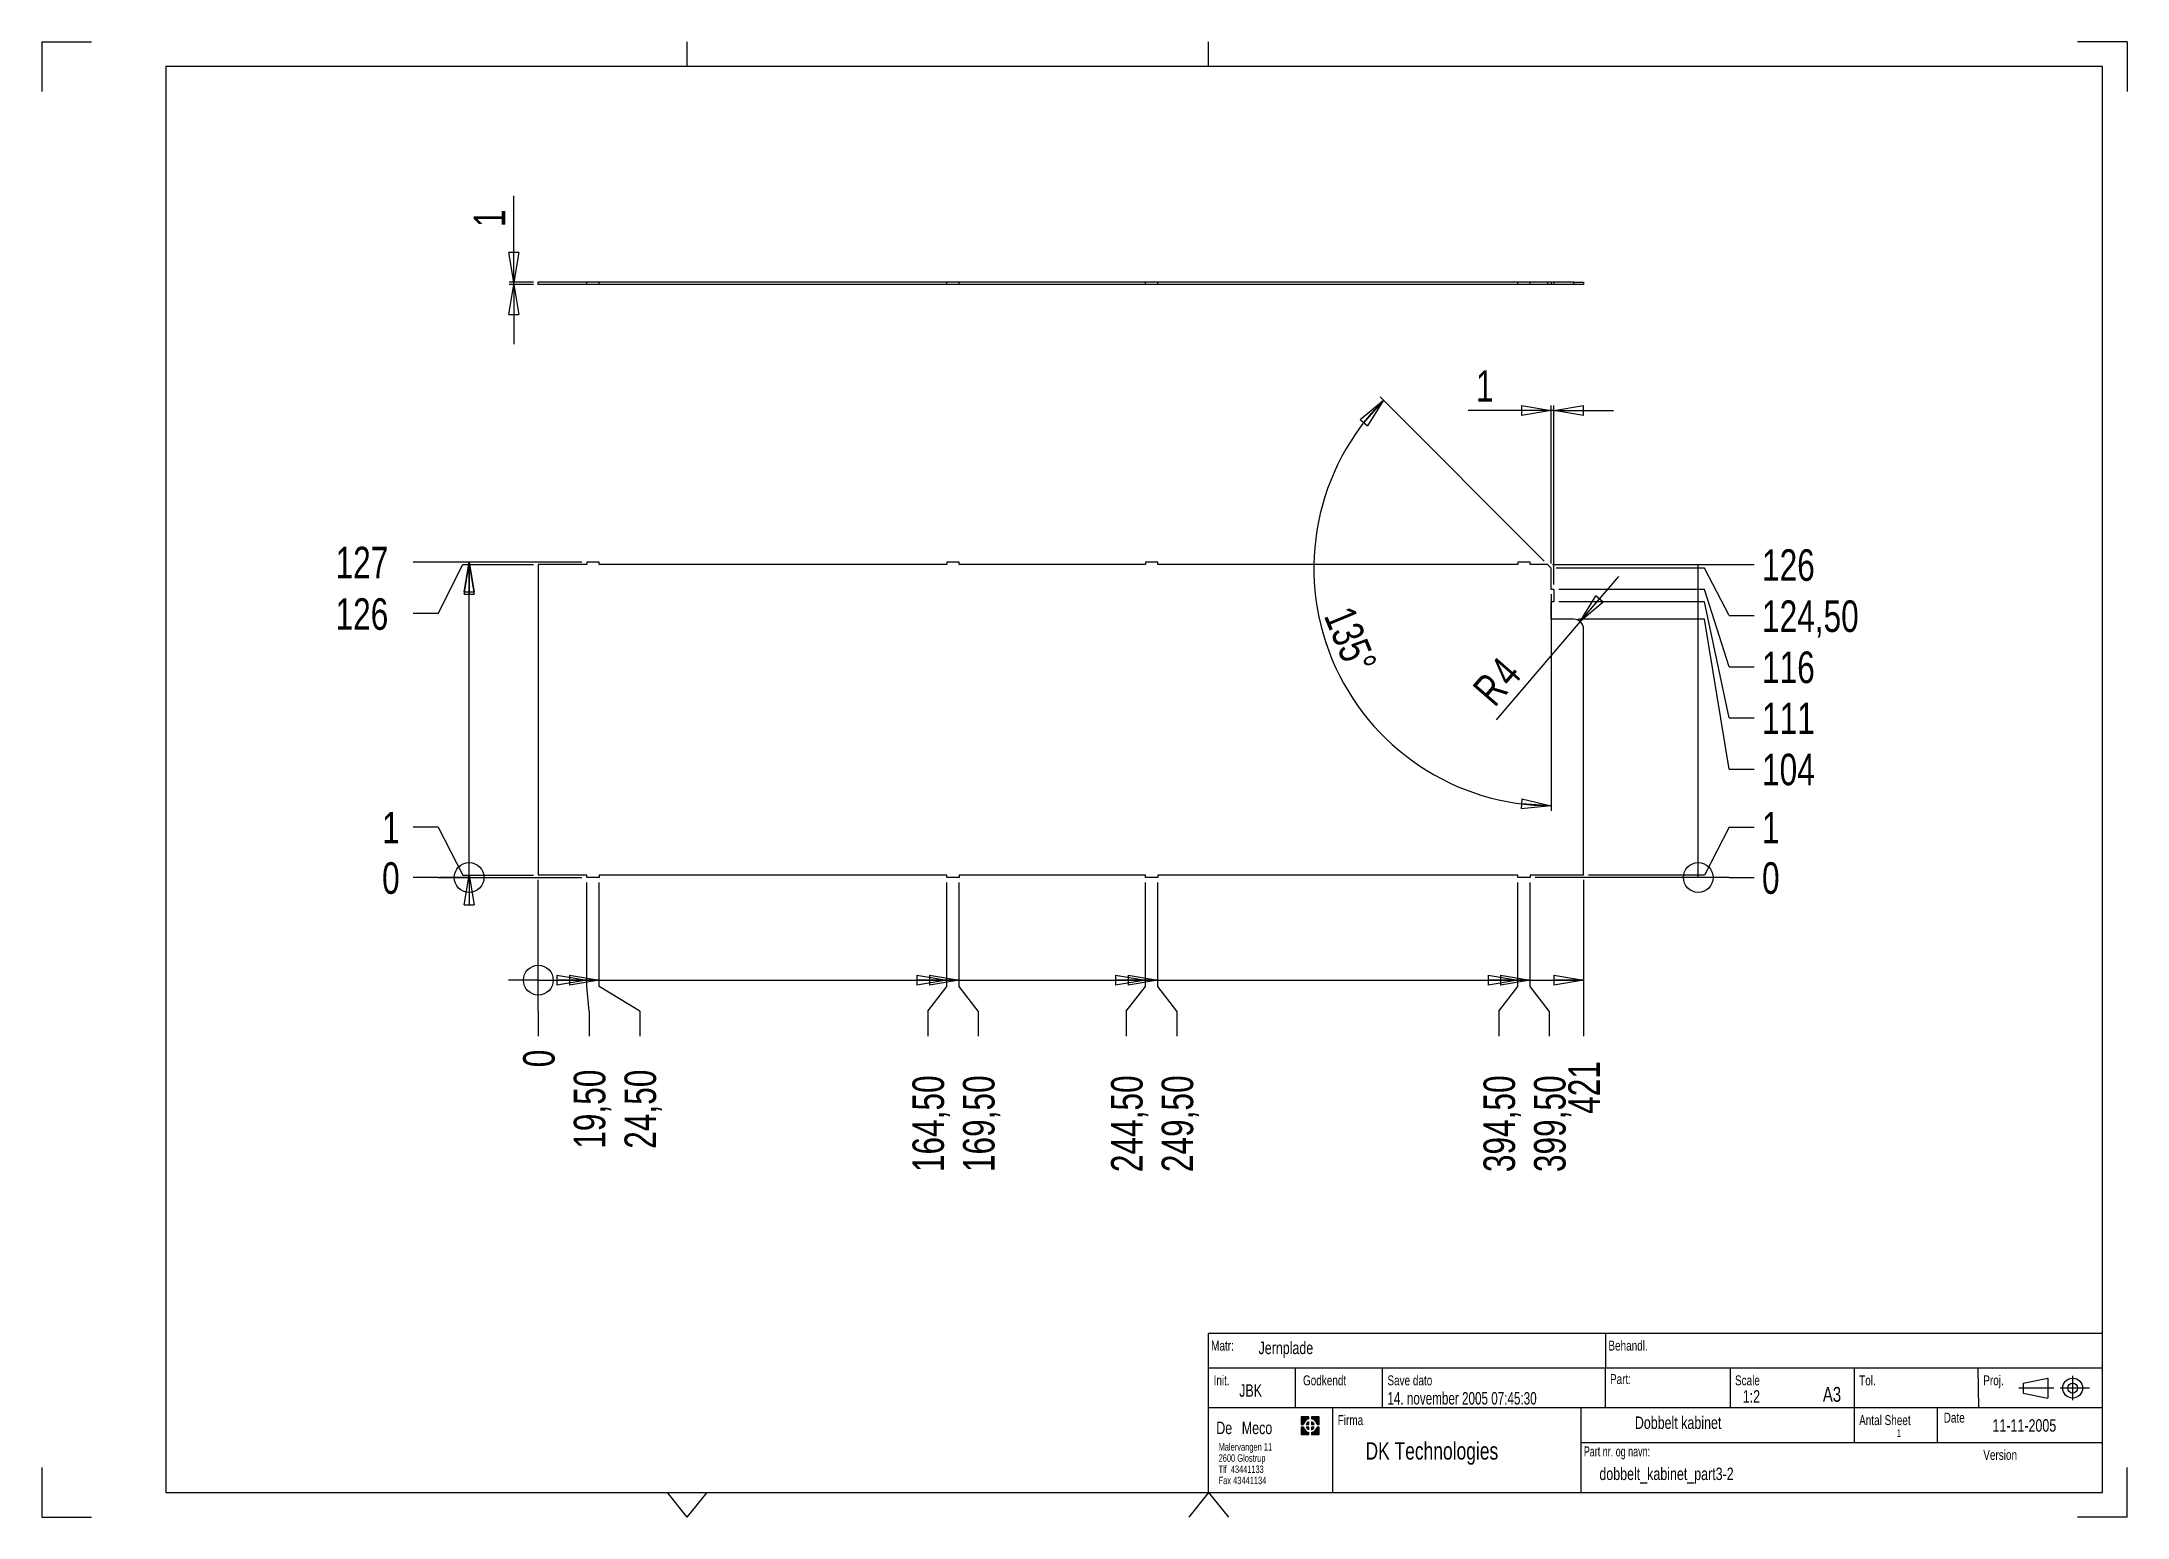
# Model space of a CAD drawing. Extents: x 0 to 420, y 0 to 297.
import ezdxf

# ---------------------------------------------------------------- set-up
doc = ezdxf.new("R2010")
doc.units = 0
doc.layers.get('0').update_dxf_attribs({"linetype": 'CONTINUOUS'})
doc.layers.add('FORMAT', color=7, linetype='CONTINUOUS')
doc.styles.add('SLDTEXTSTYLE0', font='TXT', dxfattribs={"width": 0.75})
doc.styles.add('SLDTEXTSTYLE1', font='TXT', dxfattribs={"width": 0.675})
doc.styles.add('SLDTEXTSTYLE2', font='TXT', dxfattribs={"width": 0.681818})
doc.styles.add('SLDTEXTSTYLE3', font='TXT', dxfattribs={"width": 0.703125})
doc.dimstyles.new('SLDDIMSTYLE0', dxfattribs={"dimtxt": 6.35, "dimasz": 1.998133, "dimexe": 0, "dimexo": 0.0625, "dimgap": 1.5875, "dimtad": 0, "dimtih": 1, "dimtoh": 1, "dimdec": 0, "dimlfac": 2, "dimtxsty": 'SLDTEXTSTYLE0', "dimblk1": 'ORIGIN', "dimblk2": 'ORIGIN', "dimsah": 1, "dimcen": 0.09, "dimazin": 3, "dimtfac": 1, "dimtofl": 0, "dimtmove": 0, "dimatfit": 3, "dimtolj": 1, "dimtzin": 12})
doc.dimstyles.new('SLDDIMSTYLE1', dxfattribs={"dimtxt": 6.35, "dimasz": 5.9944, "dimexe": 0, "dimexo": 0.0625, "dimgap": 1.5875, "dimtad": 0, "dimtih": 1, "dimtoh": 1, "dimlfac": 2, "dimzin": 12, "dimtxsty": 'SLDTEXTSTYLE0', "dimblk1": 'CLOSED', "dimblk2": 'CLOSED', "dimsah": 1, "dimcen": 0.09, "dimazin": 3, "dimtfac": 1, "dimtofl": 0, "dimtmove": 0, "dimatfit": 3, "dimtolj": 1, "dimtzin": 12})
doc.dimstyles.new('SLDDIMSTYLE2', dxfattribs={"dimtxt": 6.35, "dimasz": 5.9944, "dimexe": 0, "dimexo": 0.0625, "dimgap": 1.5875, "dimtad": 0, "dimtih": 1, "dimtoh": 1, "dimlfac": 2, "dimzin": 12, "dimtxsty": 'SLDTEXTSTYLE0', "dimblk1": 'NONE', "dimblk2": 'NONE', "dimsah": 1, "dimcen": 0.09, "dimazin": 3, "dimtfac": 1, "dimtofl": 0, "dimtmove": 0, "dimatfit": 3, "dimtolj": 1, "dimtzin": 12})
doc.dimstyles.new('SLDDIMSTYLE3', dxfattribs={"dimtxt": 6.35, "dimasz": 5.9944, "dimexe": 0, "dimexo": 0.0625, "dimgap": 1.5875, "dimtad": 1, "dimtih": 1, "dimtoh": 1, "dimdec": 4, "dimlfac": 2, "dimzin": 12, "dimtxsty": 'SLDTEXTSTYLE0', "dimblk1": 'CLOSED', "dimblk2": 'CLOSED', "dimsah": 1, "dimcen": 0.09, "dimazin": 3, "dimtfac": 1, "dimtofl": 0, "dimtmove": 0, "dimatfit": 3, "dimtolj": 1, "dimtzin": 12})
doc.dimstyles.new('SLDDIMSTYLE4', dxfattribs={"dimtxt": 6.35, "dimasz": 5.9944, "dimexe": 0, "dimexo": 0.0625, "dimgap": 1.5875, "dimtad": 1, "dimtih": 1, "dimtoh": 1, "dimlfac": 2, "dimzin": 12, "dimtxsty": 'SLDTEXTSTYLE0', "dimblk1": 'CLOSED', "dimblk2": 'CLOSED', "dimsah": 1, "dimcen": 0.09, "dimazin": 3, "dimtfac": 1, "dimtofl": 0, "dimtmove": 0, "dimatfit": 3, "dimtolj": 1, "dimtzin": 12})
doc.dimstyles.new('SLDDIMSTYLE5', dxfattribs={"dimtxt": 6.35, "dimasz": 5.9944, "dimexe": 0, "dimexo": 0.0625, "dimgap": 1.5875, "dimtad": 1, "dimtih": 1, "dimtoh": 1, "dimlfac": 2, "dimzin": 12, "dimtxsty": 'SLDTEXTSTYLE0', "dimblk1": 'CLOSED', "dimblk2": 'CLOSED', "dimsah": 1, "dimcen": 0.09, "dimazin": 3, "dimtfac": 1, "dimtofl": 0, "dimtmove": 0, "dimatfit": 3, "dimtolj": 1, "dimtzin": 12})

msp = doc.modelspace()

# ---------------------------------------------------------------- texts
at = {"color": 7, "linetype": 'CONTINUOUS', "attachment_point": 1}
for s, insert, char_height, style in [('Matr:', (235.5, 35.554687), 2, 'SLDTEXTSTYLE0'), ('Jernplade', (245.051433, 35.338666), 2.5, 'SLDTEXTSTYLE0'), ('Behandl.', (315.5, 35.554687), 2, 'SLDTEXTSTYLE0'), ('Init.', (236, 28.554687), 2, 'SLDTEXTSTYLE0'), ('JBK', (241.15296, 26.763465), 2.5, 'SLDTEXTSTYLE0'), ('Godkendt', (254, 28.554687), 2, 'SLDTEXTSTYLE0'), ('Save dato', (271, 28.554687), 2, 'SLDTEXTSTYLE0'), ('14. november 2005 07:45:30', (271, 25.193359), 2.5, 'SLDTEXTSTYLE3'), ('Part:', (315.831508, 28.81998), 2, 'SLDTEXTSTYLE0'), ('Scale', (341, 28.554687), 2, 'SLDTEXTSTYLE0'), ('1:2', (342.562675, 25.575107), 2.5, 'SLDTEXTSTYLE0'), ('A3', (358.690429, 26.239139), 3, 'SLDTEXTSTYLE0'), ('Tol.', (366, 28.554687), 2, 'SLDTEXTSTYLE0'), ('Proj.', (391, 28.554687), 2, 'SLDTEXTSTYLE0'), ('Date', (383.028938, 21.05116), 2, 'SLDTEXTSTYLE0'), ('De', (236.54207, 19.229214), 2.5, 'SLDTEXTSTYLE0'), ('Meco', (241.679748, 19.229214), 2.5, 'SLDTEXTSTYLE0'), ('Firma', (261, 20.554687), 2, 'SLDTEXTSTYLE0'), ('Dobbelt kabinet', (320.82888, 20.285571), 2.5, 'SLDTEXTSTYLE0'), ('Antal Sheet', (366, 20.554687), 2, 'SLDTEXTSTYLE0'), ('1', (373.596702, 17.682389), 1.5, 'SLDTEXTSTYLE0'), ('11-11-2005', (392.85882, 19.730221), 2.5, 'SLDTEXTSTYLE0'), ('2600 Glostrup', (237, 12.666016), 1.5, 'SLDTEXTSTYLE0'), ('Malervangen 11', (237, 14.916016), 1.5, 'SLDTEXTSTYLE0'), ('DK Technologies', (266.586497, 15.108009), 3.5, 'SLDTEXTSTYLE0'), ('Part nr. og navn:', (310.549419, 14.255792), 2, 'SLDTEXTSTYLE1'), ('Version', (391, 13.554687), 2, 'SLDTEXTSTYLE0'), ('Tlf  43441133', (237, 10.416016), 1.5, 'SLDTEXTSTYLE2'), ('dobbelt_kabinet_part3-2', (313.689262, 9.993251), 2.5, 'SLDTEXTSTYLE0'), ('Fax 43441134', (237, 8.166016), 1.5, 'SLDTEXTSTYLE0')]:
    msp.add_mtext(s, dxfattribs=dict(at, insert=insert, char_height=char_height, style=style))

# ---------------------------------------------------------------- blocks, each defined once
blk = doc.blocks.new('_ORIGIN')
at = {"color": 0, "linetype": 'BYBLOCK'}
blk.add_line((0, 0), (-1, 0), dxfattribs=at)
blk.add_circle((0, 0), 0.5, dxfattribs=at)
blk = doc.blocks.new('*D1')
at = {"layer": 'FORMAT'}
for p, q in [((100.01, 106.86), (100.01, 128.28)), ((100.01, 101.86), (100.01, 106.86)), ((100.01, 101.86), (100.01, 96.86))]:
    blk.add_line(p, q, dxfattribs=at)
at = {"layer": 'FORMAT', "xscale": 5.9944, "yscale": 5.9944}
blk.add_blockref('_ORIGIN', (100.01, 108.11, 0.05), dxfattribs=at)
at = {"layer": 'FORMAT', "insert": (96.94, 90.58), "char_height": 6.35, "attachment_point": 1, "rotation": 90, "style": 'SLDTEXTSTYLE0'}
blk.add_mtext('0', dxfattribs=at)
blk = doc.blocks.new('_CLOSED')
at = {"color": 0, "linetype": 'BYBLOCK'}
for p, q in [((-1, 0.166667), (0, 0)), ((-1, 0.166667), (-1, -0.166667)), ((0, 0), (-1, -0.166667)), ((0, 0), (-1, 0))]:
    blk.add_line(p, q, dxfattribs=at)
blk = doc.blocks.new('*D3')
at = {"layer": 'FORMAT'}
for p, q in [((109.76, 106.86), (109.76, 127.78)), ((100.01, 108.11), (109.76, 108.11)), ((110.23, 101.86), (109.76, 106.86)), ((110.23, 101.86), (110.23, 96.86))]:
    blk.add_line(p, q, dxfattribs=at)
at = {"layer": 'FORMAT', "xscale": 5.9944, "yscale": 5.9944}
blk.add_blockref('_CLOSED', (109.76, 108.11, 0.05), dxfattribs=at)
at = {"layer": 'FORMAT', "insert": (107.15, 74.17), "char_height": 6.35, "attachment_point": 1, "rotation": 90, "style": 'SLDTEXTSTYLE0'}
blk.add_mtext('19,50', dxfattribs=at)
blk = doc.blocks.new('*D5')
at = {"layer": 'FORMAT'}
for p, q in [((112.26, 106.86), (112.26, 127.78)), ((109.76, 108.11), (112.26, 108.11)), ((120.44, 101.86), (112.26, 106.86)), ((120.44, 101.86), (120.44, 96.86))]:
    blk.add_line(p, q, dxfattribs=at)
at = {"layer": 'FORMAT', "xscale": 5.9944, "yscale": 5.9944}
blk.add_blockref('_CLOSED', (112.26, 108.11, 0.05), dxfattribs=at)
at = {"layer": 'FORMAT', "insert": (117.37, 74.17), "char_height": 6.35, "attachment_point": 1, "rotation": 90, "style": 'SLDTEXTSTYLE0'}
blk.add_mtext('24,50', dxfattribs=at)
blk = doc.blocks.new('*D6')
at = {"layer": 'FORMAT'}
for p, q in [((182.26, 106.86), (182.26, 127.78)), ((112.26, 108.11), (182.26, 108.11)), ((178.42, 101.86), (182.26, 106.86)), ((178.42, 101.86), (178.42, 96.86))]:
    blk.add_line(p, q, dxfattribs=at)
at = {"layer": 'FORMAT', "xscale": 5.9944, "yscale": 5.9944}
blk.add_blockref('_CLOSED', (182.26, 108.11, 0.05), dxfattribs=at)
at = {"layer": 'FORMAT', "insert": (175.35, 69.47), "char_height": 6.35, "attachment_point": 1, "rotation": 90, "style": 'SLDTEXTSTYLE0'}
blk.add_mtext('164,50', dxfattribs=at)
blk = doc.blocks.new('*D7')
at = {"layer": 'FORMAT'}
for p, q in [((184.76, 106.86), (184.76, 127.78)), ((182.26, 108.11), (184.76, 108.11)), ((188.6, 101.86), (184.76, 106.86)), ((188.6, 101.86), (188.6, 96.86))]:
    blk.add_line(p, q, dxfattribs=at)
at = {"layer": 'FORMAT', "xscale": 5.9944, "yscale": 5.9944}
blk.add_blockref('_CLOSED', (184.76, 108.11, 0.05), dxfattribs=at)
at = {"layer": 'FORMAT', "insert": (185.53, 69.47), "char_height": 6.35, "attachment_point": 1, "rotation": 90, "style": 'SLDTEXTSTYLE0'}
blk.add_mtext('169,50', dxfattribs=at)
blk = doc.blocks.new('*D8')
at = {"layer": 'FORMAT'}
for p, q in [((222.26, 106.86), (222.26, 127.78)), ((184.76, 108.11), (222.26, 108.11)), ((218.42, 101.86), (222.26, 106.86)), ((218.42, 101.86), (218.42, 96.86))]:
    blk.add_line(p, q, dxfattribs=at)
at = {"layer": 'FORMAT', "xscale": 5.9944, "yscale": 5.9944}
blk.add_blockref('_CLOSED', (222.26, 108.11, 0.05), dxfattribs=at)
at = {"layer": 'FORMAT', "insert": (215.35, 69.47), "char_height": 6.35, "attachment_point": 1, "rotation": 90, "style": 'SLDTEXTSTYLE0'}
blk.add_mtext('244,50', dxfattribs=at)
blk = doc.blocks.new('*D9')
at = {"layer": 'FORMAT'}
for p, q in [((224.76, 106.86), (224.76, 127.78)), ((222.26, 108.11), (224.76, 108.11)), ((228.6, 101.86), (224.76, 106.86)), ((228.6, 101.86), (228.6, 96.86))]:
    blk.add_line(p, q, dxfattribs=at)
at = {"layer": 'FORMAT', "xscale": 5.9944, "yscale": 5.9944}
blk.add_blockref('_CLOSED', (224.76, 108.11, 0.05), dxfattribs=at)
at = {"layer": 'FORMAT', "insert": (225.53, 69.47), "char_height": 6.35, "attachment_point": 1, "rotation": 90, "style": 'SLDTEXTSTYLE0'}
blk.add_mtext('249,50', dxfattribs=at)
blk = doc.blocks.new('*D10')
at = {"layer": 'FORMAT'}
for p, q in [((297.26, 106.86), (297.26, 127.78)), ((224.76, 108.11), (297.26, 108.11)), ((293.42, 101.86), (297.26, 106.86)), ((293.42, 101.86), (293.42, 96.86))]:
    blk.add_line(p, q, dxfattribs=at)
at = {"layer": 'FORMAT', "xscale": 5.9944, "yscale": 5.9944}
blk.add_blockref('_CLOSED', (297.26, 108.11, 0.05), dxfattribs=at)
at = {"layer": 'FORMAT', "insert": (290.35, 69.47), "char_height": 6.35, "attachment_point": 1, "rotation": 90, "style": 'SLDTEXTSTYLE0'}
blk.add_mtext('394,50', dxfattribs=at)
blk = doc.blocks.new('*D11')
at = {"layer": 'FORMAT'}
for p, q in [((299.76, 106.86), (299.76, 127.78)), ((297.26, 108.11), (299.76, 108.11)), ((303.6, 101.86), (299.76, 106.86)), ((303.6, 101.86), (303.6, 96.86))]:
    blk.add_line(p, q, dxfattribs=at)
at = {"layer": 'FORMAT', "xscale": 5.9944, "yscale": 5.9944}
blk.add_blockref('_CLOSED', (299.76, 108.11, 0.05), dxfattribs=at)
at = {"layer": 'FORMAT', "insert": (300.53, 69.47), "char_height": 6.35, "attachment_point": 1, "rotation": 90, "style": 'SLDTEXTSTYLE0'}
blk.add_mtext('399,50', dxfattribs=at)
blk = doc.blocks.new('*D12')
at = {"layer": 'FORMAT'}
for p, q in [((310.51, 128.28), (310.51, 96.86)), ((299.76, 108.11), (310.51, 108.11))]:
    blk.add_line(p, q, dxfattribs=at)
at = {"layer": 'FORMAT', "xscale": 5.9944, "yscale": 5.9944}
blk.add_blockref('_CLOSED', (310.51, 108.11, 0.05), dxfattribs=at)
at = {"layer": 'FORMAT', "insert": (307.44, 81.2), "char_height": 6.35, "attachment_point": 1, "rotation": 90, "style": 'SLDTEXTSTYLE0'}
blk.add_mtext('421', dxfattribs=at)
blk = doc.blocks.new('*D13')
at = {"layer": 'FORMAT'}
for p, q in [((79.82, 128.77), (74.82, 128.77)), ((79.82, 128.77), (84.82, 128.77)), ((84.82, 128.77), (108.77, 128.77))]:
    blk.add_line(p, q, dxfattribs=at)
at = {"layer": 'FORMAT', "xscale": 5.9944, "yscale": 5.9944}
blk.add_blockref('_ORIGIN', (86.07, 128.77, 0.05), dxfattribs=at)
at = {"layer": 'FORMAT', "insert": (68.55, 131.84), "char_height": 6.35, "attachment_point": 1, "style": 'SLDTEXTSTYLE0'}
blk.add_mtext('0', dxfattribs=at)
blk = doc.blocks.new('*D14')
at = {"layer": 'FORMAT'}
for p, q in [((79.82, 138.9), (74.82, 138.9)), ((79.82, 138.9), (84.82, 129.27)), ((84.82, 129.27), (99.02, 129.27)), ((86.07, 128.77), (86.07, 129.27))]:
    blk.add_line(p, q, dxfattribs=at)
at = {"layer": 'FORMAT', "xscale": 5.9944, "yscale": 5.9944, "rotation": 90.0000000000004}
blk.add_blockref('_CLOSED', (86.07, 129.27, 0.05), dxfattribs=at)
at = {"layer": 'FORMAT', "insert": (68.55, 141.98), "char_height": 6.35, "attachment_point": 1, "style": 'SLDTEXTSTYLE0'}
blk.add_mtext('1', dxfattribs=at)
blk = doc.blocks.new('*D15')
at = {"layer": 'FORMAT'}
for p, q in [((79.82, 181.91), (84.82, 191.77)), ((84.82, 191.77), (99.02, 191.77)), ((86.07, 129.27), (86.07, 191.77)), ((79.82, 181.91), (74.82, 181.91))]:
    blk.add_line(p, q, dxfattribs=at)
at = {"layer": 'FORMAT', "xscale": 5.9944, "yscale": 5.9944, "rotation": 90.0000000000004}
blk.add_blockref('_CLOSED', (86.07, 191.77, 0.05), dxfattribs=at)
at = {"layer": 'FORMAT', "insert": (59.17, 184.98), "char_height": 6.35, "attachment_point": 1, "style": 'SLDTEXTSTYLE0'}
blk.add_mtext('126', dxfattribs=at)
blk = doc.blocks.new('*D16')
at = {"layer": 'FORMAT'}
for p, q in [((108.77, 192.27), (74.82, 192.27)), ((86.07, 191.77), (86.07, 192.27))]:
    blk.add_line(p, q, dxfattribs=at)
at = {"layer": 'FORMAT', "xscale": 5.9944, "yscale": 5.9944, "rotation": 90.0000000000004}
blk.add_blockref('_CLOSED', (86.07, 192.27, 0.05), dxfattribs=at)
at = {"layer": 'FORMAT', "insert": (59.17, 195.34), "char_height": 6.35, "attachment_point": 1, "style": 'SLDTEXTSTYLE0'}
blk.add_mtext('127', dxfattribs=at)
blk = doc.blocks.new('*D17')
at = {"layer": 'FORMAT'}
for p, q in [((334.85, 128.77), (300.75, 128.77)), ((339.85, 128.77), (334.85, 128.77)), ((339.85, 128.77), (344.85, 128.77))]:
    blk.add_line(p, q, dxfattribs=at)
at = {"layer": 'FORMAT', "xscale": 5.9944, "yscale": 5.9944}
blk.add_blockref('_ORIGIN', (333.6, 128.77, 0.05), dxfattribs=at)
at = {"layer": 'FORMAT', "insert": (346.44, 131.84), "char_height": 6.35, "attachment_point": 1, "style": 'SLDTEXTSTYLE0'}
blk.add_mtext('0', dxfattribs=at)
blk = doc.blocks.new('*D18')
at = {"layer": 'FORMAT'}
for p, q in [((339.85, 138.91), (334.85, 129.27)), ((339.85, 138.91), (344.85, 138.91)), ((334.85, 129.27), (311.5, 129.27)), ((333.6, 128.77), (333.6, 129.27))]:
    blk.add_line(p, q, dxfattribs=at)
at = {"layer": 'FORMAT', "insert": (346.44, 141.98), "char_height": 6.35, "attachment_point": 1, "style": 'SLDTEXTSTYLE0'}
blk.add_mtext('1', dxfattribs=at)
blk = doc.blocks.new('_NONE')
blk = doc.blocks.new('*D20')
at = {"layer": 'FORMAT'}
for p, q in [((334.85, 180.77), (309.5, 180.77)), ((333.6, 129.27), (333.6, 180.77)), ((339.85, 150.61), (334.85, 180.77)), ((339.85, 150.61), (344.85, 150.61))]:
    blk.add_line(p, q, dxfattribs=at)
at = {"layer": 'FORMAT', "insert": (346.44, 153.69), "char_height": 6.35, "attachment_point": 1, "style": 'SLDTEXTSTYLE0'}
blk.add_mtext('104', dxfattribs=at)
blk = doc.blocks.new('*D21')
at = {"layer": 'FORMAT'}
for p, q in [((334.85, 184.27), (305.5, 184.27)), ((333.6, 180.77), (333.6, 184.27)), ((339.85, 160.9), (334.85, 184.27)), ((339.85, 160.9), (344.85, 160.9))]:
    blk.add_line(p, q, dxfattribs=at)
at = {"layer": 'FORMAT', "insert": (346.44, 163.98), "char_height": 6.35, "attachment_point": 1, "style": 'SLDTEXTSTYLE0'}
blk.add_mtext('111', dxfattribs=at)
blk = doc.blocks.new('*D22')
at = {"layer": 'FORMAT'}
for p, q in [((334.85, 186.77), (305.5, 186.77)), ((333.6, 184.27), (333.6, 186.77)), ((339.85, 171.19), (334.85, 186.77)), ((339.85, 171.19), (344.85, 171.19))]:
    blk.add_line(p, q, dxfattribs=at)
at = {"layer": 'FORMAT', "insert": (346.44, 174.26), "char_height": 6.35, "attachment_point": 1, "style": 'SLDTEXTSTYLE0'}
blk.add_mtext('116', dxfattribs=at)
blk = doc.blocks.new('*D23')
at = {"layer": 'FORMAT'}
for p, q in [((334.85, 191.02), (305, 191.02)), ((333.6, 186.77), (333.6, 191.02)), ((339.85, 181.48), (334.85, 191.02)), ((339.85, 181.48), (344.85, 181.48))]:
    blk.add_line(p, q, dxfattribs=at)
at = {"layer": 'FORMAT', "insert": (346.44, 184.55), "char_height": 6.35, "attachment_point": 1, "style": 'SLDTEXTSTYLE0'}
blk.add_mtext('124,50', dxfattribs=at)
blk = doc.blocks.new('*D24')
at = {"layer": 'FORMAT'}
for p, q in [((304.25, 191.77), (344.85, 191.77)), ((333.6, 191.02), (333.6, 191.77))]:
    blk.add_line(p, q, dxfattribs=at)
at = {"layer": 'FORMAT', "insert": (346.44, 194.84), "char_height": 6.35, "attachment_point": 1, "style": 'SLDTEXTSTYLE0'}
blk.add_mtext('126', dxfattribs=at)
blk = doc.blocks.new('*D25')
at = {"layer": 'FORMAT'}
for p, q in [((302.56, 192.47), (269.51, 225.52)), ((304.01, 185.78), (304.01, 142.22))]:
    blk.add_line(p, q, dxfattribs=at)
blk.add_arc((304.01, 191.02), 47.81, 135, 270, dxfattribs=at)
at = {"layer": 'FORMAT', "xscale": 5.9944, "yscale": 5.9944}
for p, rotation in [((270.21, 224.82, -0.2), 48.57353446829381), ((304.01, 143.21, -0.2), 356.4264655317082)]:
    blk.add_blockref('_CLOSED', p, dxfattribs=dict(at, rotation=rotation))
at = {"layer": 'FORMAT', "insert": (264, 183.89), "char_height": 6.35, "attachment_point": 1, "rotation": 292.5, "style": 'SLDTEXTSTYLE0'}
blk.add_mtext('135°', dxfattribs=at)
blk = doc.blocks.new('*D26')
at = {"layer": 'FORMAT'}
for p, q in [((304.01, 222.77), (287.25, 222.77)), ((304.01, 192.01), (304.01, 223.76)), ((304.51, 222.77), (304.01, 222.77)), ((304.51, 187.76), (304.51, 223.76)), ((304.51, 222.77), (316.5, 222.77))]:
    blk.add_line(p, q, dxfattribs=at)
at = {"layer": 'FORMAT', "xscale": 5.9944, "yscale": 5.9944}
blk.add_blockref('_CLOSED', (304.01, 222.77, -0.2), dxfattribs=at)
at = {"layer": 'FORMAT', "xscale": 5.9944, "yscale": 5.9944, "rotation": 180.0000000000004}
blk.add_blockref('_CLOSED', (304.51, 222.77, -0.2), dxfattribs=at)
at = {"layer": 'FORMAT', "insert": (288.83, 230.88), "char_height": 6.35, "attachment_point": 1, "style": 'SLDTEXTSTYLE0'}
blk.add_mtext('1', dxfattribs=at)
blk = doc.blocks.new('*D27')
at = {"layer": 'FORMAT'}
for q in [(317.62, 189.38), (292.89, 160.5)]:
    blk.add_line((309.82, 180.28), q, dxfattribs=at)
at = {"layer": 'FORMAT', "xscale": 5.9944, "yscale": 5.9944, "rotation": 229.4308276605186}
blk.add_blockref('_CLOSED', (309.82, 180.28, -0.2), dxfattribs=at)
at = {"layer": 'FORMAT', "char_height": 6.35, "attachment_point": 1, "rotation": 49.0286, "style": 'SLDTEXTSTYLE0'}
for s, insert in [('4', (291.18, 170.9)), ('R', (287.81, 167.02))]:
    blk.add_mtext(s, dxfattribs=dict(at, insert=insert))
blk = doc.blocks.new('*D28')
at = {"layer": 'FORMAT'}
for p, q in [((95.1, 248.61), (95.1, 265.99)), ((99.02, 248.61), (94.11, 248.61)), ((99.02, 248.11), (94.11, 248.11)), ((95.1, 248.11), (95.1, 248.61)), ((95.1, 248.11), (95.1, 236.12))]:
    blk.add_line(p, q, dxfattribs=at)
at = {"layer": 'FORMAT', "xscale": 5.9944, "yscale": 5.9944}
for p, rotation in [((95.1, 248.61, 0.05), 270.0000000000004), ((95.1, 248.11, 0.05), 90.0000000000004)]:
    blk.add_blockref('_CLOSED', p, dxfattribs=dict(at, rotation=rotation))
at = {"layer": 'FORMAT', "insert": (86.99, 259.71), "char_height": 6.35, "attachment_point": 1, "rotation": 90, "style": 'SLDTEXTSTYLE0'}
blk.add_mtext('1', dxfattribs=at)

# ---------------------------------------------------------------- dimensions: what is measured, and where the dimension line sits
at = {"layer": 'FORMAT'}
dim = msp.add_linear_dim(base=(95.097234, 248.606269), p1=(100.010504, 248.106269), p2=(100.010504, 248.606269), angle=90, dimstyle='SLDDIMSTYLE4', override={"dimtxt": 6.35, "dimasz": 5.9944, "dimexe": 0.9906, "dimexo": 0.9906, "dimgap": 1.524, "dimtad": 1, "dimtih": 0, "dimtoh": 0, "dimlfac": 2, "dimzin": 12, "dimtzin": 12}, dxfattribs=at)
dim.commit()
dim.dimension.update_dxf_attribs({"geometry": '*D28', "text_midpoint": (95.097234, 262.053548), "dimtype": 160})
dim = msp.add_linear_dim(base=(304.010504, 222.773331), p1=(304.510504, 186.767473), p2=(304.010504, 191.017473), dimstyle='SLDDIMSTYLE4', override={"dimtxt": 6.35, "dimasz": 5.9944, "dimexe": 0.9906, "dimexo": 0.9906, "dimgap": 1.524, "dimtad": 1, "dimtih": 0, "dimtoh": 0, "dimlfac": 2, "dimzin": 12, "dimtzin": 12}, dxfattribs=at)
dim.commit()
dim.dimension.update_dxf_attribs({"geometry": '*D26', "text_midpoint": (291.179904, 222.773331), "dimtype": 160})
dim = msp.add_angular_dim_2l(base=(257.123384, 200.343901), line1=((304.010504, 186.767473), (304.010504, 191.017473)), line2=((304.010504, 191.017473), (303.260504, 191.767473)), dimstyle='SLDDIMSTYLE3', override={"dimtxt": 6.35, "dimasz": 5.9944, "dimexe": 0.9906, "dimexo": 0.9906, "dimgap": 1.524, "dimtad": 1, "dimtih": 0, "dimtoh": 0, "dimlfac": 2, "dimzin": 12, "dimtzin": 12}, dxfattribs=at)
dim.commit()
dim.dimension.update_dxf_attribs({"geometry": '*D25', "text_midpoint": (259.843803, 172.723026), "dimtype": 162})
for feature_location, offset, dtype, origin, dimstyle, override, picture, middle in [((109.760504, 192.267473, 0.05), (-34.935534, 0), 0, (109.760504, 128.767473, 0.05), 'SLDDIMSTYLE1', {"dimtxt": 6.35, "dimasz": 5.9944, "dimexe": 0.9906, "dimexo": 0.9906, "dimgap": 1.524, "dimtad": 0, "dimtih": 1, "dimtoh": 1, "dimlfac": 2, "dimzin": 12, "dimtzin": 12}, '*D16', (67.683602, 192.267473, 0.2)), ((303.260504, 191.767473, 0.05), (41.589236, 0), 0, (299.760504, 128.767473, 0.05), 'SLDDIMSTYLE2', {"dimtxt": 6.35, "dimasz": 5.9944, "dimexe": 0.9906, "dimexo": 0.9906, "dimgap": 1.524, "dimtad": 0, "dimtih": 1, "dimtoh": 1, "dimlfac": 2, "dimzin": 12, "dimtzin": 12}, '*D24', (351.976822, 191.767473, 0.2)), ((100.010504, 191.767473, 0.05), (-25.185534, -9.858618), 0, (109.760504, 128.767473, 0.05), 'SLDDIMSTYLE1', {"dimtxt": 6.35, "dimasz": 5.9944, "dimexe": 0.9906, "dimexo": 0.9906, "dimgap": 1.524, "dimtad": 0, "dimtih": 1, "dimtoh": 1, "dimlfac": 2, "dimzin": 12, "dimtzin": 12}, '*D15', (67.697889, 181.908855, 0.2)), ((304.010504, 191.017473, 0.05), (40.839236, -9.538139), 0, (299.760504, 128.767473, 0.05), 'SLDDIMSTYLE2', {"dimtxt": 6.35, "dimasz": 5.9944, "dimexe": 0.9906, "dimexo": 0.9906, "dimgap": 1.524, "dimtad": 0, "dimtih": 1, "dimtoh": 1, "dimlfac": 2, "dimzin": 12, "dimtzin": 12}, '*D23', (355.151028, 181.479333, 0.2)), ((304.510504, 186.767473, 0.05), (40.339236, -15.576278), 0, (299.760504, 128.767473, 0.05), 'SLDDIMSTYLE2', {"dimtxt": 6.35, "dimasz": 5.9944, "dimexe": 0.9906, "dimexo": 0.9906, "dimgap": 1.524, "dimtad": 0, "dimtih": 1, "dimtoh": 1, "dimlfac": 2, "dimzin": 12, "dimtzin": 12}, '*D22', (351.183866, 171.191194, 0.2)), ((304.510504, 184.267473, 0.05), (40.339236, -23.364418), 0, (299.760504, 128.767473, 0.05), 'SLDDIMSTYLE2', {"dimtxt": 6.35, "dimasz": 5.9944, "dimexe": 0.9906, "dimexo": 0.9906, "dimgap": 1.524, "dimtad": 0, "dimtih": 1, "dimtoh": 1, "dimlfac": 2, "dimzin": 12, "dimtzin": 12}, '*D21', (350.364716, 160.903055, 0.2)), ((308.510504, 180.767473, 0.05), (36.339236, -30.152557), 0, (299.760504, 128.767473, 0.05), 'SLDDIMSTYLE2', {"dimtxt": 6.35, "dimasz": 5.9944, "dimexe": 0.9906, "dimexo": 0.9906, "dimgap": 1.524, "dimtad": 0, "dimtih": 1, "dimtoh": 1, "dimlfac": 2, "dimzin": 12, "dimtzin": 12}, '*D20', (351.555341, 150.614916, 0.2)), ((100.010504, 129.267473, 0.05), (-25.185534, 9.636298), 0, (109.760504, 128.767473, 0.05), 'SLDDIMSTYLE1', {"dimtxt": 6.35, "dimasz": 5.9944, "dimexe": 0.9906, "dimexo": 0.9906, "dimgap": 1.524, "dimtad": 0, "dimtih": 1, "dimtoh": 1, "dimlfac": 2, "dimzin": 12, "dimtzin": 12}, '*D14', (72.486583, 138.903771, 0.2)), ((310.510504, 129.267473, 0.05), (34.339236, 9.641071), 0, (299.760504, 128.767473, 0.05), 'SLDDIMSTYLE2', {"dimtxt": 6.35, "dimasz": 5.9944, "dimexe": 0.9906, "dimexo": 0.9906, "dimgap": 1.524, "dimtad": 0, "dimtih": 1, "dimtoh": 1, "dimlfac": 2, "dimzin": 12, "dimtzin": 12}, '*D18', (347.188128, 138.908543, 0.2)), ((109.7605044437, 128.7674725081, 0.05), (-34.9355339949, 0), 0, (109.7605044437, 128.7674725081, 0.05), 'SLDDIMSTYLE0', {"dimtxt": 6.35, "dimasz": 5.9944, "dimexe": 0.9906, "dimexo": 0.9906, "dimgap": 1.524, "dimtad": 0, "dimtih": 1, "dimtoh": 1, "dimlfac": 2, "dimzin": 8, "dimtzin": 12}, '*D13', (72.0579579489, 128.7674725081, 0.2)), ((299.7605044437, 128.7674725081, 0.05), (45.0892360702, 0), 0, (299.7605044437, 128.7674725081, 0.05), 'SLDDIMSTYLE0', {"dimtxt": 6.35, "dimasz": 5.9944, "dimexe": 0.9906, "dimexo": 0.9906, "dimgap": 1.524, "dimtad": 0, "dimtih": 1, "dimtoh": 1, "dimlfac": 2, "dimzin": 8, "dimtzin": 12}, '*D17', (347.616753014, 128.7674725081, 0.2)), ((100.0105044437, 129.2674725081, 0.05), (0, -32.4060212147), 1, (100.0105044437, 129.2674725081, 0.05), 'SLDDIMSTYLE0', {"dimtxt": 6.35, "dimasz": 5.9944, "dimexe": 0.9906, "dimexo": 0.9906, "dimgap": 1.524, "dimtad": 0, "dimtih": 1, "dimtoh": 1, "dimlfac": 2, "dimzin": 8, "dimtzin": 12}, '*D1', (100.0105044437, 94.0944387935, 0.2)), ((109.760504, 128.767473, 0.05), (0.465242, -31.906021), 1, (100.010504, 129.267473, 0.05), 'SLDDIMSTYLE1', {"dimtxt": 6.35, "dimasz": 5.9944, "dimexe": 0.9906, "dimexo": 0.9906, "dimgap": 1.524, "dimtad": 0, "dimtih": 1, "dimtoh": 1, "dimlfac": 2, "dimzin": 12, "dimtzin": 12}, '*D3', (110.225747, 88.941414, 0.2)), ((112.260504, 128.767473, 0.05), (8.180484, -31.906021), 1, (100.010504, 129.267473, 0.05), 'SLDDIMSTYLE1', {"dimtxt": 6.35, "dimasz": 5.9944, "dimexe": 0.9906, "dimexo": 0.9906, "dimgap": 1.524, "dimtad": 0, "dimtih": 1, "dimtoh": 1, "dimlfac": 2, "dimzin": 12, "dimtzin": 12}, '*D5', (120.440989, 88.141314, 0.2)), ((182.260504, 128.767473, 0.05), (-3.84213, -31.906021), 1, (100.010504, 129.267473, 0.05), 'SLDDIMSTYLE1', {"dimtxt": 6.35, "dimasz": 5.9944, "dimexe": 0.9906, "dimexo": 0.9906, "dimgap": 1.524, "dimtad": 0, "dimtih": 1, "dimtoh": 1, "dimlfac": 2, "dimzin": 12, "dimtzin": 12}, '*D6', (178.418374, 86.560164, 0.2)), ((184.760504, 128.767473, 0.05), (3.84213, -31.906021), 1, (100.010504, 129.267473, 0.05), 'SLDDIMSTYLE1', {"dimtxt": 6.35, "dimasz": 5.9944, "dimexe": 0.9906, "dimexo": 0.9906, "dimgap": 1.524, "dimtad": 0, "dimtih": 1, "dimtoh": 1, "dimlfac": 2, "dimzin": 12, "dimtzin": 12}, '*D7', (188.602635, 86.560164, 0.2)), ((222.260504, 128.767473, 0.05), (-3.84213, -31.906021), 1, (100.010504, 129.267473, 0.05), 'SLDDIMSTYLE1', {"dimtxt": 6.35, "dimasz": 5.9944, "dimexe": 0.9906, "dimexo": 0.9906, "dimgap": 1.524, "dimtad": 0, "dimtih": 1, "dimtoh": 1, "dimlfac": 2, "dimzin": 12, "dimtzin": 12}, '*D8', (218.418374, 85.760064, 0.2)), ((224.760504, 128.767473, 0.05), (3.84213, -31.906021), 1, (100.010504, 129.267473, 0.05), 'SLDDIMSTYLE1', {"dimtxt": 6.35, "dimasz": 5.9944, "dimexe": 0.9906, "dimexo": 0.9906, "dimgap": 1.524, "dimtad": 0, "dimtih": 1, "dimtoh": 1, "dimlfac": 2, "dimzin": 12, "dimtzin": 12}, '*D9', (228.602635, 85.760064, 0.2)), ((297.260504, 128.767473, 0.05), (-3.84213, -31.906021), 1, (100.010504, 129.267473, 0.05), 'SLDDIMSTYLE1', {"dimtxt": 6.35, "dimasz": 5.9944, "dimexe": 0.9906, "dimexo": 0.9906, "dimgap": 1.524, "dimtad": 0, "dimtih": 1, "dimtoh": 1, "dimlfac": 2, "dimzin": 12, "dimtzin": 12}, '*D10', (293.418374, 85.764826, 0.2)), ((299.760504, 128.767473, 0.05), (3.84213, -31.906021), 1, (100.010504, 129.267473, 0.05), 'SLDDIMSTYLE1', {"dimtxt": 6.35, "dimasz": 5.9944, "dimexe": 0.9906, "dimexo": 0.9906, "dimgap": 1.524, "dimtad": 0, "dimtih": 1, "dimtoh": 1, "dimlfac": 2, "dimzin": 12, "dimtzin": 12}, '*D11', (303.602635, 85.764826, 0.2)), ((310.510504, 129.267473, 0.05), (0, -32.406021), 1, (100.010504, 129.267473, 0.05), 'SLDDIMSTYLE1', {"dimtxt": 6.35, "dimasz": 5.9944, "dimexe": 0.9906, "dimexo": 0.9906, "dimgap": 1.524, "dimtad": 0, "dimtih": 1, "dimtoh": 1, "dimlfac": 2, "dimzin": 12, "dimtzin": 12}, '*D12', (310.510504, 89.727226, 0.2))]:
    dim = msp.add_ordinate_dim(feature_location=feature_location, offset=offset, dtype=dtype, origin=origin, dimstyle=dimstyle, override=override, dxfattribs=at)
    dim.commit()
    dim.dimension.update_dxf_attribs({"geometry": picture, "text_midpoint": middle})
dim = msp.add_radius_dim(center=(308.510504, 178.767473), mpoint=(309.821869, 180.277546), dimstyle='SLDDIMSTYLE5', override={"dimtxt": 6.35, "dimasz": 5.9944, "dimexe": 0.9906, "dimexo": 0.9906, "dimgap": 1.524, "dimtad": 1, "dimtih": 0, "dimtoh": 0, "dimlfac": 2, "dimzin": 12, "dimtzin": 12}, dxfattribs=at)
dim.commit()
dim.dimension.update_dxf_attribs({"geometry": '*D27', "text_midpoint": (308.611097, 178.883308), "dimtype": 164})

# ---------------------------------------------------------------- linework, layer by layer
at = {"color": 7, "linetype": 'CONTINUOUS'}
for p, q in [((0, 297), (0, 287)), ((0, 297), (10, 297)), ((130, 292), (130, 297)), ((235, 292), (235, 297)), ((420, 297), (410, 297)), ((420, 297), (420, 287)), ((25, 292), (25, 5)), ((415, 292), (25, 292)), ((415, 5), (415, 292)), ((100.010504, 248.106269), (100.010504, 248.606269)), ((109.760504, 248.606269), (100.010504, 248.606269)), ((109.760504, 248.106269), (100.010504, 248.106269)), ((109.760504, 248.106269), (109.760504, 248.606269)), ((112.260504, 248.606269), (109.760504, 248.606269)), ((112.260504, 248.106269), (109.760504, 248.106269)), ((112.260504, 248.106269), (112.260504, 248.606269)), ((182.260504, 248.606269), (112.260504, 248.606269)), ((182.260504, 248.106269), (112.260504, 248.106269)), ((182.260504, 248.106269), (182.260504, 248.606269)), ((184.760504, 248.606269), (182.260504, 248.606269)), ((184.760504, 248.106269), (182.260504, 248.106269)), ((184.760504, 248.106269), (184.760504, 248.606269)), ((222.260504, 248.606269), (184.760504, 248.606269)), ((222.260504, 248.106269), (184.760504, 248.106269)), ((222.260504, 248.106269), (222.260504, 248.606269)), ((224.760504, 248.606269), (222.260504, 248.606269)), ((224.760504, 248.106269), (222.260504, 248.106269)), ((224.760504, 248.106269), (224.760504, 248.606269)), ((297.260504, 248.606269), (224.760504, 248.606269)), ((297.260504, 248.106269), (224.760504, 248.106269)), ((297.260504, 248.106269), (297.260504, 248.606269)), ((299.760504, 248.606269), (297.260504, 248.606269)), ((299.760504, 248.106269), (297.260504, 248.106269)), ((299.760504, 248.106269), (299.760504, 248.606269)), ((303.260504, 248.606269), (299.760504, 248.606269)), ((303.260504, 248.106269), (299.760504, 248.106269)), ((303.260504, 248.606269), (303.260504, 248.106269)), ((304.010504, 248.606269), (303.260504, 248.606269)), ((304.010504, 248.106269), (303.260504, 248.106269)), ((304.010504, 248.606269), (304.010504, 248.106269)), ((304.510504, 248.606269), (304.010504, 248.606269)), ((304.510504, 248.106269), (304.010504, 248.106269)), ((304.510504, 248.606269), (304.510504, 248.106269)), ((308.510504, 248.606269), (304.510504, 248.606269)), ((308.510504, 248.106269), (304.510504, 248.106269)), ((308.510504, 248.106269), (308.510504, 248.606269)), ((308.510504, 248.606269), (310.510504, 248.606269)), ((310.510504, 248.106269), (308.510504, 248.106269)), ((310.510504, 248.606269), (310.510504, 248.106269)), ((100.010504, 191.767473), (100.010504, 129.267473)), ((109.760504, 191.767473), (100.010504, 191.767473)), ((109.760504, 192.267473), (109.760504, 191.767473)), ((112.260504, 192.267473), (109.760504, 192.267473)), ((112.260504, 191.767473), (112.260504, 192.267473)), ((182.260504, 191.767473), (112.260504, 191.767473)), ((182.260504, 192.267473), (182.260504, 191.767473)), ((184.760504, 192.267473), (182.260504, 192.267473)), ((184.760504, 191.767473), (184.760504, 192.267473)), ((222.260504, 191.767473), (184.760504, 191.767473)), ((222.260504, 192.267473), (222.260504, 191.767473)), ((224.760504, 192.267473), (222.260504, 192.267473)), ((224.760504, 191.767473), (224.760504, 192.267473)), ((297.260504, 191.767473), (224.760504, 191.767473)), ((297.260504, 192.267473), (297.260504, 191.767473)), ((299.760504, 192.267473), (297.260504, 192.267473)), ((299.760504, 191.767473), (299.760504, 192.267473)), ((303.260504, 191.767473), (299.760504, 191.767473)), ((304.010504, 191.017473), (303.260504, 191.767473)), ((304.010504, 186.767473), (304.010504, 191.017473)), ((304.510504, 186.767473), (304.010504, 186.767473)), ((304.510504, 186.767473), (304.510504, 184.267473)), ((304.510504, 184.267473), (304.010504, 184.267473)), ((304.010504, 180.767473), (304.010504, 184.267473)), ((308.510504, 180.767473), (304.010504, 180.767473)), ((310.510504, 129.267473), (310.510504, 178.767473)), ((109.760504, 129.267473), (100.010504, 129.267473)), ((109.760504, 128.767473), (109.760504, 129.267473)), ((112.260504, 128.767473), (109.760504, 128.767473)), ((182.260504, 129.267473), (112.260504, 129.267473)), ((112.260504, 129.267473), (112.260504, 128.767473)), ((182.260504, 128.767473), (182.260504, 129.267473)), ((184.760504, 128.767473), (182.260504, 128.767473)), ((222.260504, 129.267473), (184.760504, 129.267473)), ((184.760504, 129.267473), (184.760504, 128.767473)), ((222.260504, 128.767473), (222.260504, 129.267473)), ((224.760504, 128.767473), (222.260504, 128.767473)), ((297.260504, 129.267473), (224.760504, 129.267473)), ((224.760504, 129.267473), (224.760504, 128.767473)), ((297.260504, 128.767473), (297.260504, 129.267473)), ((299.760504, 128.767473), (297.260504, 128.767473)), ((310.510504, 129.267473), (299.760504, 129.267473)), ((299.760504, 129.267473), (299.760504, 128.767473)), ((235, 5), (235, 37)), ((415, 37), (235, 37)), ((314.941477, 37), (314.941477, 30)), ((415, 30), (235, 30)), ((252.5, 22), (252.5, 30)), ((270, 22), (270, 30)), ((314.941477, 22), (314.941477, 30)), ((340, 30), (340, 22)), ((365, 30), (365, 15)), ((390.08355, 22), (390, 30)), ((405.199604, 26), (398.152397, 26)), ((399, 27), (404, 28)), ((399, 27), (399, 25)), ((404, 28), (404, 24)), ((412.416333, 26), (406.4589, 26)), ((409, 28.45732), (409, 23.566907)), ((415, 22), (235, 22)), ((260, 5), (260, 22)), ((310, 5), (310, 22)), ((381.74174, 22), (381.74174, 15)), ((399, 25), (404, 24)), ((255.199699, 20.234294), (253.664699, 20.234294)), ((253.664699, 20.234294), (253.664699, 18.699294)), ((253.664699, 18.699294), (254.090008, 18.699294)), ((253.664699, 18.169294), (253.664699, 16.634294)), ((254.090008, 18.169294), (253.664699, 18.169294)), ((253.714699, 20.184294), (253.714699, 18.749294)), ((255.149699, 20.184294), (253.714699, 20.184294)), ((253.714699, 18.749294), (254.049328, 18.749294)), ((253.714699, 18.119294), (253.714699, 16.684294)), ((254.049328, 18.119294), (253.714699, 18.119294)), ((254.140744, 19.096168), (253.743173, 18.78483)), ((253.743173, 18.78483), (254.030308, 18.793663)), ((254.737101, 19.738715), (253.7498, 19.447251)), ((253.7498, 19.447251), (254.666421, 19.67689)), ((254.666421, 19.67689), (253.7498, 19.246317)), ((253.7498, 19.447251), (254.666421, 19.67689)), ((253.7498, 19.246317), (254.558194, 19.601815)), ((253.7498, 19.246317), (254.558194, 19.601815)), ((254.558194, 19.601815), (253.7498, 19.447251)), ((254.423462, 19.500244), (253.7498, 19.246317)), ((254.423462, 19.500244), (253.754216, 18.961476)), ((253.754216, 18.961476), (254.301981, 19.383217)), ((253.754216, 18.961476), (254.301981, 19.383217)), ((254.140744, 19.096168), (253.754216, 18.961476)), ((254.558194, 19.601815), (253.756425, 19.107209)), ((253.756425, 19.107209), (254.423462, 19.500244)), ((253.756425, 19.107209), (254.423462, 19.500244)), ((254.301981, 19.383217), (253.756425, 19.107209)), ((255.103749, 19.873408), (253.760843, 19.674682)), ((253.760843, 19.674682), (255.149699, 19.849665)), ((255.149699, 19.849665), (253.760843, 19.674682)), ((253.760843, 19.674682), (255.149699, 19.849665)), ((253.760843, 19.674682), (254.867416, 19.780669)), ((253.760843, 19.674682), (254.867416, 19.780669)), ((254.867416, 19.780669), (253.760843, 19.674682)), ((254.737101, 19.738715), (253.760843, 19.674682)), ((254.301981, 19.383217), (253.76526, 18.844449)), ((253.76526, 18.844449), (254.140744, 19.096168)), ((253.76526, 18.844449), (254.140744, 19.096168)), ((254.030308, 18.793663), (253.76526, 18.844449)), ((254.867416, 19.780669), (253.767469, 19.612856)), ((253.767469, 19.612856), (254.737101, 19.738715)), ((253.767469, 19.612856), (254.737101, 19.738715)), ((254.666421, 19.67689), (253.767469, 19.612856)), ((255.103749, 20.125127), (253.769678, 19.860159)), ((253.769678, 19.860159), (255.103749, 19.873408)), ((253.769678, 19.860159), (255.103749, 19.873408)), ((255.103749, 19.873408), (253.769678, 19.860159)), ((253.769678, 19.860159), (255.103749, 19.873408)), ((255.103749, 19.873408), (253.769678, 19.860159)), ((253.769678, 19.860159), (255.103749, 19.873408)), ((255.149699, 19.849665), (253.769678, 19.860159)), ((253.780489, 16.745899), (253.773866, 18.073345)), ((253.773866, 18.073345), (254.038834, 16.739273)), ((253.776304, 20.118504), (255.103749, 20.125127)), ((255.103749, 19.873408), (253.776304, 20.118504)), ((254.025585, 18.073345), (253.780489, 16.745899)), ((254.038834, 16.739273), (254.025585, 18.073345)), ((254.025585, 18.073345), (254.224311, 16.730438)), ((254.038834, 16.739273), (254.025585, 18.073345)), ((254.025585, 18.073345), (254.038834, 16.739273)), ((254.038834, 16.739273), (254.025585, 18.073345)), ((254.025585, 18.073345), (254.038834, 16.739273)), ((254.038834, 16.739273), (254.025585, 18.073345)), ((254.049328, 18.119294), (254.038834, 16.739273)), ((254.224311, 16.730438), (254.049328, 18.119294)), ((254.049328, 18.119294), (254.224311, 16.730438)), ((254.224311, 16.730438), (254.049328, 18.119294)), ((254.224311, 16.730438), (254.118324, 17.837011)), ((254.118324, 17.837011), (254.224311, 16.730438)), ((254.224311, 16.730438), (254.118324, 17.837011)), ((254.118324, 17.837011), (254.286137, 16.737064)), ((254.286137, 16.737064), (254.160278, 17.706696)), ((254.160278, 17.706696), (254.451742, 16.719395)), ((254.286137, 16.737064), (254.160278, 17.706696)), ((254.160278, 17.706696), (254.224311, 16.730438)), ((254.451742, 16.719395), (254.222103, 17.636016)), ((254.222103, 17.636016), (254.652676, 16.719395)), ((254.451742, 16.719395), (254.222103, 17.636016)), ((254.222103, 17.636016), (254.286137, 16.737064)), ((254.652676, 16.719395), (254.297178, 17.527789)), ((254.297178, 17.527789), (254.791784, 16.726021)), ((254.652676, 16.719395), (254.297178, 17.527789)), ((254.297178, 17.527789), (254.451742, 16.719395)), ((254.791784, 16.726021), (254.398749, 17.393057)), ((254.398749, 17.393057), (254.937517, 16.723811)), ((254.791784, 16.726021), (254.398749, 17.393057)), ((254.398749, 17.393057), (254.652676, 16.719395)), ((254.937517, 16.723811), (254.515776, 17.271576)), ((254.515776, 17.271576), (255.054545, 16.734856)), ((254.937517, 16.723811), (254.515776, 17.271576)), ((254.515776, 17.271576), (254.791784, 16.726021)), ((254.657064, 18.699294), (255.199699, 18.699294)), ((255.199699, 18.169294), (254.657064, 18.169294)), ((254.729325, 18.749294), (255.149699, 18.749294)), ((255.149699, 18.119294), (254.729325, 18.119294)), ((255.117002, 18.879778), (254.796736, 18.775999)), ((254.796736, 18.775999), (255.108167, 18.78483)), ((254.922061, 17.916524), (254.800617, 18.084388)), ((254.800617, 18.084388), (255.012592, 17.843637)), ((255.054545, 16.734856), (254.802825, 17.110339)), ((254.802825, 17.110339), (255.114163, 16.712768)), ((255.054545, 16.734856), (254.802825, 17.110339)), ((254.802825, 17.110339), (254.937517, 16.723811)), ((255.114793, 18.952643), (254.836493, 18.824576)), ((254.836493, 18.824576), (255.117002, 18.879778)), ((254.836493, 18.824576), (255.117002, 18.879778)), ((255.108167, 18.78483), (254.836493, 18.824576)), ((255.114793, 19.098376), (254.874041, 18.886401)), ((254.874041, 18.886401), (255.114793, 18.952643)), ((254.874041, 18.886401), (255.114793, 18.952643)), ((255.117002, 18.879778), (254.874041, 18.886401)), ((254.94635, 18.084388), (254.922061, 17.916524)), ((255.012592, 17.843637), (254.94635, 18.084388)), ((254.94635, 18.084388), (255.074417, 17.806088)), ((255.012592, 17.843637), (254.94635, 18.084388)), ((254.946929, 18.976932), (255.114793, 19.098376)), ((255.114793, 18.952643), (254.946929, 18.976932)), ((255.019215, 18.086597), (255.012592, 17.843637)), ((255.074417, 17.806088), (255.019215, 18.086597)), ((255.019215, 18.086597), (255.122995, 17.766331)), ((255.074417, 17.806088), (255.019215, 18.086597)), ((255.10533, 16.999903), (255.054545, 16.734856)), ((255.114163, 18.077762), (255.074417, 17.806088)), ((255.114163, 16.712768), (255.10533, 16.999903)), ((255.122995, 17.766331), (255.114163, 18.077762)), ((255.149699, 19.849665), (255.149699, 20.184294)), ((255.149699, 18.749294), (255.149699, 19.169668)), ((255.149699, 17.69892), (255.149699, 18.119294)), ((255.149699, 16.684294), (255.149699, 17.018923)), ((255.199699, 19.808985), (255.199699, 20.234294)), ((255.199699, 18.699294), (255.199699, 19.24193)), ((255.199699, 17.626659), (255.199699, 18.169294)), ((255.199699, 16.634294), (255.199699, 17.059603)), ((255.729699, 20.234294), (255.729699, 19.808985)), ((257.264699, 20.234294), (255.729699, 20.234294)), ((255.729699, 19.24193), (255.729699, 18.699294)), ((255.729699, 18.699294), (256.272334, 18.699294)), ((256.272334, 18.169294), (255.729699, 18.169294)), ((255.729699, 18.169294), (255.729699, 17.626659)), ((255.729699, 17.059603), (255.729699, 16.634294)), ((255.779699, 20.184294), (255.779699, 19.849665)), ((257.214699, 20.184294), (255.779699, 20.184294)), ((255.779699, 19.169668), (255.779699, 18.749294)), ((255.779699, 18.749294), (256.200073, 18.749294)), ((256.200073, 18.119294), (255.779699, 18.119294)), ((255.779699, 18.119294), (255.779699, 17.69892)), ((257.168555, 17.193907), (255.779699, 17.018923)), ((255.779699, 17.018923), (257.168555, 17.193907)), ((257.168555, 17.193907), (255.779699, 17.018923)), ((255.779699, 17.018923), (257.15972, 17.008429)), ((255.779699, 17.018923), (255.779699, 16.684294)), ((255.910183, 18.781991), (255.806403, 19.102257)), ((255.806403, 19.102257), (255.815235, 18.790826)), ((255.812396, 17.988811), (256.132662, 18.09259)), ((256.092905, 18.044013), (255.812396, 17.988811)), ((256.092905, 18.044013), (255.812396, 17.988811)), ((255.812396, 17.988811), (256.055357, 17.982187)), ((255.814605, 17.915945), (256.092905, 18.044013)), ((256.055357, 17.982187), (255.814605, 17.915945)), ((255.814605, 17.770212), (256.055357, 17.982187)), ((256.055357, 17.982187), (255.814605, 17.915945)), ((255.814605, 17.915945), (255.982469, 17.891656)), ((255.982469, 17.891656), (255.814605, 17.770212)), ((256.126573, 19.758249), (255.815235, 20.155821)), ((255.815235, 20.155821), (255.824068, 19.868686)), ((255.815235, 18.790826), (255.854981, 19.0625)), ((256.132662, 18.09259), (255.821231, 18.083758)), ((255.821231, 18.083758), (256.092905, 18.044013)), ((255.824068, 19.868686), (255.874853, 20.133733)), ((255.825649, 16.99518), (257.168555, 17.193907)), ((257.15972, 17.008429), (255.825649, 16.99518)), ((257.15972, 17.008429), (255.825649, 16.99518)), ((255.825649, 16.99518), (257.15972, 17.008429)), ((257.15972, 17.008429), (255.825649, 16.99518)), ((255.825649, 16.99518), (257.15972, 17.008429)), ((255.825649, 16.743461), (257.15972, 17.008429)), ((257.15972, 17.008429), (255.825649, 16.99518)), ((255.825649, 16.99518), (257.153094, 16.750085)), ((255.854981, 19.0625), (255.910183, 18.781991)), ((255.983048, 18.784201), (255.854981, 19.0625)), ((255.854981, 19.0625), (255.910183, 18.781991)), ((255.874853, 20.133733), (256.126573, 19.758249)), ((256.413622, 19.597013), (255.874853, 20.133733)), ((255.874853, 20.133733), (256.126573, 19.758249)), ((255.910183, 18.781991), (255.916806, 19.024952)), ((255.916806, 19.024952), (255.983048, 18.784201)), ((256.128781, 18.784201), (255.916806, 19.024952)), ((255.916806, 19.024952), (255.983048, 18.784201)), ((255.983048, 18.784201), (256.007337, 18.952064)), ((255.991881, 20.144777), (256.413622, 19.597013)), ((256.126573, 19.758249), (255.991881, 20.144777)), ((256.530649, 19.475532), (255.991881, 20.144777)), ((255.991881, 20.144777), (256.413622, 19.597013)), ((256.007337, 18.952064), (256.128781, 18.784201)), ((256.061982, 17.087919), (257.161929, 17.255732)), ((257.168555, 17.193907), (256.061982, 17.087919)), ((256.061982, 17.087919), (257.168555, 17.193907)), ((257.168555, 17.193907), (256.061982, 17.087919)), ((256.137614, 20.142568), (256.530649, 19.475532)), ((256.413622, 19.597013), (256.137614, 20.142568)), ((256.63222, 19.340799), (256.137614, 20.142568)), ((256.137614, 20.142568), (256.530649, 19.475532)), ((256.192297, 17.129873), (257.179598, 17.421338)), ((257.161929, 17.255732), (256.192297, 17.129873)), ((257.161929, 17.255732), (256.192297, 17.129873)), ((256.192297, 17.129873), (257.168555, 17.193907)), ((256.262977, 17.191699), (257.179598, 17.622271)), ((257.179598, 17.421338), (256.262977, 17.191699)), ((257.179598, 17.421338), (256.262977, 17.191699)), ((256.262977, 17.191699), (257.161929, 17.255732)), ((256.276722, 20.149194), (256.63222, 19.340799)), ((256.530649, 19.475532), (256.276722, 20.149194)), ((256.707295, 19.232572), (256.276722, 20.149194)), ((256.276722, 20.149194), (256.63222, 19.340799)), ((256.371204, 17.266773), (257.172973, 17.76138)), ((257.179598, 17.622271), (256.371204, 17.266773)), ((257.179598, 17.622271), (256.371204, 17.266773)), ((256.371204, 17.266773), (257.179598, 17.421338)), ((256.477656, 20.149194), (256.707295, 19.232572)), ((256.63222, 19.340799), (256.477656, 20.149194)), ((256.76912, 19.161892), (256.477656, 20.149194)), ((256.477656, 20.149194), (256.707295, 19.232572)), ((256.505936, 17.368344), (257.175182, 17.907112)), ((257.172973, 17.76138), (256.505936, 17.368344)), ((257.172973, 17.76138), (256.505936, 17.368344)), ((256.505936, 17.368344), (257.179598, 17.622271)), ((256.627417, 17.485371), (257.164138, 18.02414)), ((257.175182, 17.907112), (256.627417, 17.485371)), ((257.175182, 17.907112), (256.627417, 17.485371)), ((256.627417, 17.485371), (257.172973, 17.76138)), ((256.643261, 20.131525), (256.76912, 19.161892)), ((256.707295, 19.232572), (256.643261, 20.131525)), ((256.811074, 19.031578), (256.643261, 20.131525)), ((256.643261, 20.131525), (256.76912, 19.161892)), ((256.705087, 20.13815), (256.88007, 18.749294)), ((256.88007, 18.749294), (256.705087, 20.13815)), ((256.705087, 20.13815), (256.811074, 19.031578)), ((256.811074, 19.031578), (256.705087, 20.13815)), ((256.903813, 18.795244), (256.705087, 20.13815)), ((256.705087, 20.13815), (256.88007, 18.749294)), ((256.705087, 20.13815), (256.811074, 19.031578)), ((256.76912, 19.161892), (256.705087, 20.13815)), ((256.788654, 17.772421), (257.186225, 18.083758)), ((257.164138, 18.02414), (256.788654, 17.772421)), ((257.164138, 18.02414), (256.788654, 17.772421)), ((256.788654, 17.772421), (257.175182, 17.907112)), ((256.83939, 18.699294), (257.264699, 18.699294)), ((257.264699, 18.169294), (256.83939, 18.169294)), ((256.88007, 18.749294), (256.890564, 20.129315)), ((256.88007, 18.749294), (257.214699, 18.749294)), ((257.214699, 18.119294), (256.88007, 18.119294)), ((256.890564, 20.129315), (256.903813, 18.795244)), ((256.890564, 20.129315), (256.903813, 18.795244)), ((256.903813, 18.795244), (256.890564, 20.129315)), ((256.890564, 20.129315), (256.903813, 18.795244)), ((256.903813, 18.795244), (256.890564, 20.129315)), ((257.155532, 18.795244), (256.890564, 20.129315)), ((256.890564, 20.129315), (256.903813, 18.795244)), ((257.186225, 18.083758), (256.89909, 18.074925)), ((256.89909, 18.074925), (257.164138, 18.02414)), ((256.903813, 18.795244), (257.148909, 20.12269)), ((257.148909, 20.12269), (257.155532, 18.795244)), ((257.214699, 18.749294), (257.214699, 20.184294)), ((257.214699, 16.684294), (257.214699, 18.119294)), ((257.264699, 18.699294), (257.264699, 20.234294)), ((257.264699, 16.634294), (257.264699, 18.169294)), ((253.664699, 16.634294), (255.199699, 16.634294)), ((253.714699, 16.684294), (255.149699, 16.684294)), ((255.729699, 16.634294), (257.264699, 16.634294)), ((255.779699, 16.684294), (257.214699, 16.684294)), ((257.153094, 16.750085), (255.825649, 16.743461)), ((365, 15), (310, 15)), ((415, 15), (365, 15)), ((0, 10), (0, 0)), ((420, 0), (420, 10)), ((25, 5), (415, 5)), ((130, 0), (126.0034, 5)), ((130, 0), (133.9966, 5)), ((235, 5), (231.0034, 0)), ((235, 5), (238.9966, 0)), ((0, 0), (10, 0)), ((420, 0), (410, 0))]:
    msp.add_line(p, q, dxfattribs=at)
for radius in [2, 1]:
    msp.add_circle((409, 26), radius, dxfattribs=at)
for centre, radius, start, end in [((308.510504, 178.767473), 2, 0, 90), ((255.464699, 18.434294), 1.45, 102.54705741, 167.45294259), ((255.464699, 18.434294), 1.45, 192.54705741, 257.45294259), ((255.464699, 18.434294), 1.4, 100.91110224, 169.08889776), ((255.464699, 18.434294), 1.4, 190.91110224, 259.08889776), ((255.464699, 18.434294), 0.85, 108.16561209, 161.83438791), ((255.464699, 18.434294), 0.85, 198.16561209, 251.83438791), ((255.464699, 18.434294), 0.8, 113.18803754, 156.81196246), ((255.464699, 18.434294), 0.8, 203.18803754, 246.81196246), ((255.464699, 18.434294), 1.4, 10.91110224, 79.08889776), ((255.464699, 18.434294), 0.85, 18.16561209, 71.83438791), ((255.464699, 18.434294), 0.85, 288.16561209, 341.83438791), ((255.464699, 18.434294), 1.4, 280.91110224, 349.08889776), ((255.464699, 18.434294), 1.45, 12.54705741, 77.45294259), ((255.464699, 18.434294), 0.8, 23.18803754, 66.81196246), ((255.464699, 18.434294), 0.8, 293.18803754, 336.81196246), ((255.464699, 18.434294), 1.45, 282.54705741, 347.45294259)]:
    msp.add_arc(centre, radius, start, end, dxfattribs=at)

msp.set_redraw_order([(e.dxf.handle, doc.entitydb.next_handle()) for e in msp.query("TEXT MTEXT ATTDEF DIMENSION ARC_DIMENSION")])  # texts and dimensions are drawn at this point

doc.saveas('drawing.dxf')
